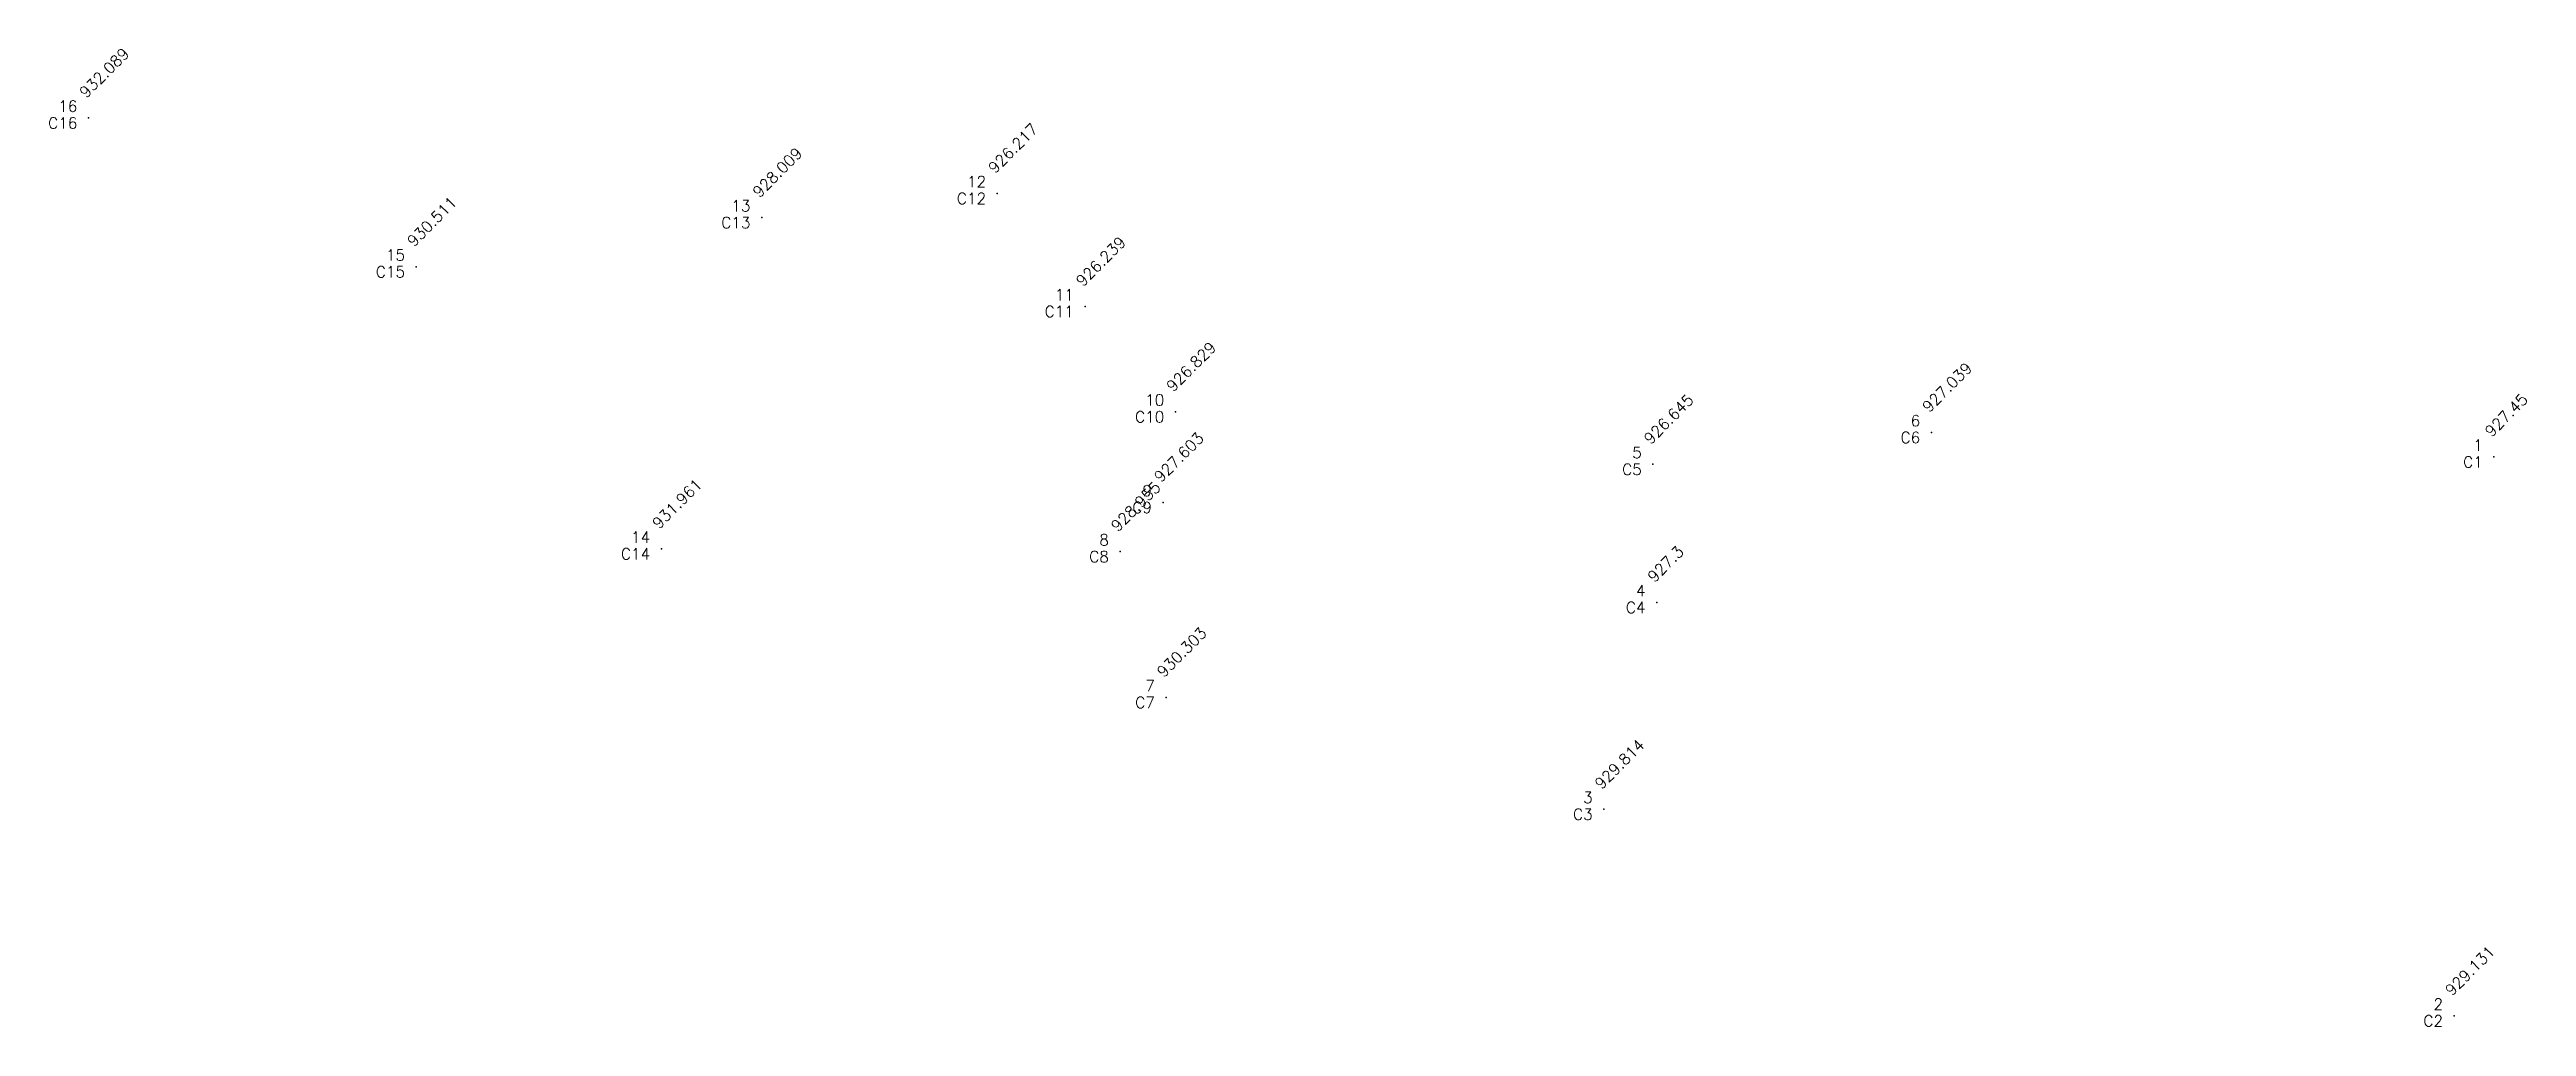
# Model space of a CAD drawing. Header units: millimetres. Extents: x 824502 to 1498685, y 1474633 to 1481826.
# Drawn here: x 824593.5 to 824648.8, y 1478788.8 to 1478810.6 of the extents above; entities that cross this region are included whole.
import ezdxf
from ezdxf.enums import TextEntityAlignment as Align

# ---------------------------------------------------------------- set-up
doc = ezdxf.new("R2010")
doc.units = ezdxf.units.MM
for name, color, linetype in [('Points', 7, 'Continuous'), ('Points-ELV', 6, 'Continuous'), ('Points-NUM', 4, 'Continuous'), ('Points-TXT', 3, 'Continuous')]:
    doc.layers.add(name, color=color, linetype=linetype)
doc.styles.add('ROMANS', font='romans.shx')

# ---------------------------------------------------------------- blocks, each defined once
blk = doc.blocks.new('POINTS')
at = {"layer": 'Points'}
blk.add_line((0, 0), (0, 0), dxfattribs=at)
blk.add_point((0, 0), dxfattribs=at)
at = {"layer": 'Points-ELV', "style": 'ROMANS'}
blk.add_attdef('ELEV', text='', height=1, rotation=45, dxfattribs=at).set_placement((0, 0), align=Align.BOTTOM_LEFT)
at = {"layer": 'Points-NUM', "style": 'ROMANS'}
blk.add_attdef('PTNUM', text='', height=1, dxfattribs=at).set_placement((0, 0), align=Align.BOTTOM_RIGHT)
at = {"layer": 'Points-TXT', "style": 'ROMANS'}
blk.add_attdef('DESC', text='', height=1, dxfattribs=at).set_placement((0, 0), align=Align.BOTTOM_RIGHT)

msp = doc.modelspace()

# ---------------------------------------------------------------- block references
at = {"layer": 'Points', "linetype": 'Continuous'}
ref = msp.add_blockref('POINTS', (824594.346, 1478809.078, 932.089), dxfattribs=at)
ref.add_attrib('PTNUM', '16', dxfattribs={"layer": 'Points-NUM', "height": 0.25, "style": 'ROMANS'}).set_placement((824594.096, 1478809.14, 932.089), align=Align.BOTTOM_RIGHT)
ref.add_attrib('DESC', 'C16', dxfattribs={"layer": 'Points-TXT', "height": 0.25, "style": 'ROMANS'}).set_placement((824594.096, 1478808.765, 932.089), align=Align.BOTTOM_RIGHT)
ref.add_attrib('ELEV', '932.089', dxfattribs={"layer": 'Points-ELV', "height": 0.25, "rotation": 45, "style": 'ROMANS'}).set_placement((824594.346, 1478809.453, 932.089), align=Align.BOTTOM_LEFT)
ref = msp.add_blockref('POINTS', (824594.346, 1478809.078, 932.089), dxfattribs=at)
ref.add_attrib('PTNUM', '16', dxfattribs={"layer": 'Points-NUM', "height": 0.25, "style": 'ROMANS'}).set_placement((824594.096, 1478809.14, 932.089), align=Align.BOTTOM_RIGHT)
ref.add_attrib('DESC', 'C16', dxfattribs={"layer": 'Points-TXT', "height": 0.25, "style": 'ROMANS'}).set_placement((824594.096, 1478808.765, 932.089), align=Align.BOTTOM_RIGHT)
ref.add_attrib('ELEV', '932.089', dxfattribs={"layer": 'Points-ELV', "height": 0.25, "rotation": 45, "style": 'ROMANS'}).set_placement((824594.346, 1478809.453, 932.089), align=Align.BOTTOM_LEFT)
ref = msp.add_blockref('POINTS', (824614.658, 1478807.391, 926.217), dxfattribs=at)
ref.add_attrib('PTNUM', '12', dxfattribs={"layer": 'Points-NUM', "height": 0.25, "style": 'ROMANS'}).set_placement((824614.408, 1478807.454, 926.217), align=Align.BOTTOM_RIGHT)
ref.add_attrib('DESC', 'C12', dxfattribs={"layer": 'Points-TXT', "height": 0.25, "style": 'ROMANS'}).set_placement((824614.408, 1478807.079, 926.217), align=Align.BOTTOM_RIGHT)
ref.add_attrib('ELEV', '926.217', dxfattribs={"layer": 'Points-ELV', "height": 0.25, "rotation": 45, "style": 'ROMANS'}).set_placement((824614.658, 1478807.766, 926.217), align=Align.BOTTOM_LEFT)
ref = msp.add_blockref('POINTS', (824614.658, 1478807.391, 926.217), dxfattribs=at)
ref.add_attrib('PTNUM', '12', dxfattribs={"layer": 'Points-NUM', "height": 0.25, "style": 'ROMANS'}).set_placement((824614.408, 1478807.454, 926.217), align=Align.BOTTOM_RIGHT)
ref.add_attrib('DESC', 'C12', dxfattribs={"layer": 'Points-TXT', "height": 0.25, "style": 'ROMANS'}).set_placement((824614.408, 1478807.079, 926.217), align=Align.BOTTOM_RIGHT)
ref.add_attrib('ELEV', '926.217', dxfattribs={"layer": 'Points-ELV', "height": 0.25, "rotation": 45, "style": 'ROMANS'}).set_placement((824614.658, 1478807.766, 926.217), align=Align.BOTTOM_LEFT)
ref = msp.add_blockref('POINTS', (824609.392, 1478806.852, 928.009), dxfattribs=at)
ref.add_attrib('PTNUM', '13', dxfattribs={"layer": 'Points-NUM', "height": 0.25, "style": 'ROMANS'}).set_placement((824609.142, 1478806.914, 928.009), align=Align.BOTTOM_RIGHT)
ref.add_attrib('DESC', 'C13', dxfattribs={"layer": 'Points-TXT', "height": 0.25, "style": 'ROMANS'}).set_placement((824609.142, 1478806.539, 928.009), align=Align.BOTTOM_RIGHT)
ref.add_attrib('ELEV', '928.009', dxfattribs={"layer": 'Points-ELV', "height": 0.25, "rotation": 45, "style": 'ROMANS'}).set_placement((824609.392, 1478807.227, 928.009), align=Align.BOTTOM_LEFT)
ref = msp.add_blockref('POINTS', (824609.392, 1478806.852, 928.009), dxfattribs=at)
ref.add_attrib('PTNUM', '13', dxfattribs={"layer": 'Points-NUM', "height": 0.25, "style": 'ROMANS'}).set_placement((824609.142, 1478806.914, 928.009), align=Align.BOTTOM_RIGHT)
ref.add_attrib('DESC', 'C13', dxfattribs={"layer": 'Points-TXT', "height": 0.25, "style": 'ROMANS'}).set_placement((824609.142, 1478806.539, 928.009), align=Align.BOTTOM_RIGHT)
ref.add_attrib('ELEV', '928.009', dxfattribs={"layer": 'Points-ELV', "height": 0.25, "rotation": 45, "style": 'ROMANS'}).set_placement((824609.392, 1478807.227, 928.009), align=Align.BOTTOM_LEFT)
ref = msp.add_blockref('POINTS', (824601.671, 1478805.754, 930.511), dxfattribs=at)
ref.add_attrib('PTNUM', '15', dxfattribs={"layer": 'Points-NUM', "height": 0.25, "style": 'ROMANS'}).set_placement((824601.421, 1478805.816, 930.511), align=Align.BOTTOM_RIGHT)
ref.add_attrib('DESC', 'C15', dxfattribs={"layer": 'Points-TXT', "height": 0.25, "style": 'ROMANS'}).set_placement((824601.421, 1478805.441, 930.511), align=Align.BOTTOM_RIGHT)
ref.add_attrib('ELEV', '930.511', dxfattribs={"layer": 'Points-ELV', "height": 0.25, "rotation": 45, "style": 'ROMANS'}).set_placement((824601.671, 1478806.129, 930.511), align=Align.BOTTOM_LEFT)
ref = msp.add_blockref('POINTS', (824601.671, 1478805.754, 930.511), dxfattribs=at)
ref.add_attrib('PTNUM', '15', dxfattribs={"layer": 'Points-NUM', "height": 0.25, "style": 'ROMANS'}).set_placement((824601.421, 1478805.816, 930.511), align=Align.BOTTOM_RIGHT)
ref.add_attrib('DESC', 'C15', dxfattribs={"layer": 'Points-TXT', "height": 0.25, "style": 'ROMANS'}).set_placement((824601.421, 1478805.441, 930.511), align=Align.BOTTOM_RIGHT)
ref.add_attrib('ELEV', '930.511', dxfattribs={"layer": 'Points-ELV', "height": 0.25, "rotation": 45, "style": 'ROMANS'}).set_placement((824601.671, 1478806.129, 930.511), align=Align.BOTTOM_LEFT)
ref = msp.add_blockref('POINTS', (824616.621, 1478804.864, 926.239), dxfattribs=at)
ref.add_attrib('PTNUM', '11', dxfattribs={"layer": 'Points-NUM', "height": 0.25, "style": 'ROMANS'}).set_placement((824616.371, 1478804.927, 926.239), align=Align.BOTTOM_RIGHT)
ref.add_attrib('DESC', 'C11', dxfattribs={"layer": 'Points-TXT', "height": 0.25, "style": 'ROMANS'}).set_placement((824616.371, 1478804.552, 926.239), align=Align.BOTTOM_RIGHT)
ref.add_attrib('ELEV', '926.239', dxfattribs={"layer": 'Points-ELV', "height": 0.25, "rotation": 45, "style": 'ROMANS'}).set_placement((824616.621, 1478805.239, 926.239), align=Align.BOTTOM_LEFT)
ref = msp.add_blockref('POINTS', (824616.621, 1478804.864, 926.239), dxfattribs=at)
ref.add_attrib('PTNUM', '11', dxfattribs={"layer": 'Points-NUM', "height": 0.25, "style": 'ROMANS'}).set_placement((824616.371, 1478804.927, 926.239), align=Align.BOTTOM_RIGHT)
ref.add_attrib('DESC', 'C11', dxfattribs={"layer": 'Points-TXT', "height": 0.25, "style": 'ROMANS'}).set_placement((824616.371, 1478804.552, 926.239), align=Align.BOTTOM_RIGHT)
ref.add_attrib('ELEV', '926.239', dxfattribs={"layer": 'Points-ELV', "height": 0.25, "rotation": 45, "style": 'ROMANS'}).set_placement((824616.621, 1478805.239, 926.239), align=Align.BOTTOM_LEFT)
ref = msp.add_blockref('POINTS', (824618.641, 1478802.512, 926.829), dxfattribs=at)
ref.add_attrib('PTNUM', '10', dxfattribs={"layer": 'Points-NUM', "height": 0.25, "style": 'ROMANS'}).set_placement((824618.391, 1478802.575, 926.829), align=Align.BOTTOM_RIGHT)
ref.add_attrib('DESC', 'C10', dxfattribs={"layer": 'Points-TXT', "height": 0.25, "style": 'ROMANS'}).set_placement((824618.391, 1478802.2, 926.829), align=Align.BOTTOM_RIGHT)
ref.add_attrib('ELEV', '926.829', dxfattribs={"layer": 'Points-ELV', "height": 0.25, "rotation": 45, "style": 'ROMANS'}).set_placement((824618.641, 1478802.887, 926.829), align=Align.BOTTOM_LEFT)
ref = msp.add_blockref('POINTS', (824618.641, 1478802.512, 926.829), dxfattribs=at)
ref.add_attrib('PTNUM', '10', dxfattribs={"layer": 'Points-NUM', "height": 0.25, "style": 'ROMANS'}).set_placement((824618.391, 1478802.575, 926.829), align=Align.BOTTOM_RIGHT)
ref.add_attrib('DESC', 'C10', dxfattribs={"layer": 'Points-TXT', "height": 0.25, "style": 'ROMANS'}).set_placement((824618.391, 1478802.2, 926.829), align=Align.BOTTOM_RIGHT)
ref.add_attrib('ELEV', '926.829', dxfattribs={"layer": 'Points-ELV', "height": 0.25, "rotation": 45, "style": 'ROMANS'}).set_placement((824618.641, 1478802.887, 926.829), align=Align.BOTTOM_LEFT)
ref = msp.add_blockref('POINTS', (824635.537, 1478802.051, 927.039), dxfattribs=at)
ref.add_attrib('PTNUM', '6', dxfattribs={"layer": 'Points-NUM', "height": 0.25, "style": 'ROMANS'}).set_placement((824635.287, 1478802.113, 927.039), align=Align.BOTTOM_RIGHT)
ref.add_attrib('DESC', 'C6', dxfattribs={"layer": 'Points-TXT', "height": 0.25, "style": 'ROMANS'}).set_placement((824635.287, 1478801.738, 927.039), align=Align.BOTTOM_RIGHT)
ref.add_attrib('ELEV', '927.039', dxfattribs={"layer": 'Points-ELV', "height": 0.25, "rotation": 45, "style": 'ROMANS'}).set_placement((824635.537, 1478802.426, 927.039), align=Align.BOTTOM_LEFT)
ref = msp.add_blockref('POINTS', (824635.537, 1478802.051, 927.039), dxfattribs=at)
ref.add_attrib('PTNUM', '6', dxfattribs={"layer": 'Points-NUM', "height": 0.25, "style": 'ROMANS'}).set_placement((824635.287, 1478802.113, 927.039), align=Align.BOTTOM_RIGHT)
ref.add_attrib('DESC', 'C6', dxfattribs={"layer": 'Points-TXT', "height": 0.25, "style": 'ROMANS'}).set_placement((824635.287, 1478801.738, 927.039), align=Align.BOTTOM_RIGHT)
ref.add_attrib('ELEV', '927.039', dxfattribs={"layer": 'Points-ELV', "height": 0.25, "rotation": 45, "style": 'ROMANS'}).set_placement((824635.537, 1478802.426, 927.039), align=Align.BOTTOM_LEFT)
ref = msp.add_blockref('POINTS', (824629.314, 1478801.339, 926.645), dxfattribs=at)
ref.add_attrib('PTNUM', '5', dxfattribs={"layer": 'Points-NUM', "height": 0.25, "style": 'ROMANS'}).set_placement((824629.064, 1478801.401, 926.645), align=Align.BOTTOM_RIGHT)
ref.add_attrib('DESC', 'C5', dxfattribs={"layer": 'Points-TXT', "height": 0.25, "style": 'ROMANS'}).set_placement((824629.064, 1478801.026, 926.645), align=Align.BOTTOM_RIGHT)
ref.add_attrib('ELEV', '926.645', dxfattribs={"layer": 'Points-ELV', "height": 0.25, "rotation": 45, "style": 'ROMANS'}).set_placement((824629.314, 1478801.714, 926.645), align=Align.BOTTOM_LEFT)
ref = msp.add_blockref('POINTS', (824629.314, 1478801.339, 926.645), dxfattribs=at)
ref.add_attrib('PTNUM', '5', dxfattribs={"layer": 'Points-NUM', "height": 0.25, "style": 'ROMANS'}).set_placement((824629.064, 1478801.401, 926.645), align=Align.BOTTOM_RIGHT)
ref.add_attrib('DESC', 'C5', dxfattribs={"layer": 'Points-TXT', "height": 0.25, "style": 'ROMANS'}).set_placement((824629.064, 1478801.026, 926.645), align=Align.BOTTOM_RIGHT)
ref.add_attrib('ELEV', '926.645', dxfattribs={"layer": 'Points-ELV', "height": 0.25, "rotation": 45, "style": 'ROMANS'}).set_placement((824629.314, 1478801.714, 926.645), align=Align.BOTTOM_LEFT)
ref = msp.add_blockref('POINTS', (824648.111, 1478801.503, 927.45), dxfattribs=at)
ref.add_attrib('PTNUM', '1', dxfattribs={"layer": 'Points-NUM', "height": 0.25, "style": 'ROMANS'}).set_placement((824647.861, 1478801.566, 927.45), align=Align.BOTTOM_RIGHT)
ref.add_attrib('DESC', 'C1', dxfattribs={"layer": 'Points-TXT', "height": 0.25, "style": 'ROMANS'}).set_placement((824647.861, 1478801.191, 927.45), align=Align.BOTTOM_RIGHT)
ref.add_attrib('ELEV', '927.45', dxfattribs={"layer": 'Points-ELV', "height": 0.25, "rotation": 45, "style": 'ROMANS'}).set_placement((824648.111, 1478801.878, 927.45), align=Align.BOTTOM_LEFT)
ref = msp.add_blockref('POINTS', (824648.111, 1478801.503, 927.45), dxfattribs=at)
ref.add_attrib('PTNUM', '1', dxfattribs={"layer": 'Points-NUM', "height": 0.25, "style": 'ROMANS'}).set_placement((824647.861, 1478801.566, 927.45), align=Align.BOTTOM_RIGHT)
ref.add_attrib('DESC', 'C1', dxfattribs={"layer": 'Points-TXT', "height": 0.25, "style": 'ROMANS'}).set_placement((824647.861, 1478801.191, 927.45), align=Align.BOTTOM_RIGHT)
ref.add_attrib('ELEV', '927.45', dxfattribs={"layer": 'Points-ELV', "height": 0.25, "rotation": 45, "style": 'ROMANS'}).set_placement((824648.111, 1478801.878, 927.45), align=Align.BOTTOM_LEFT)
ref = msp.add_blockref('POINTS', (824618.366, 1478800.487, 927.603), dxfattribs=at)
ref.add_attrib('PTNUM', '9', dxfattribs={"layer": 'Points-NUM', "height": 0.25, "style": 'ROMANS'}).set_placement((824618.116, 1478800.549, 927.603), align=Align.BOTTOM_RIGHT)
ref.add_attrib('DESC', 'C9', dxfattribs={"layer": 'Points-TXT', "height": 0.25, "style": 'ROMANS'}).set_placement((824618.116, 1478800.174, 927.603), align=Align.BOTTOM_RIGHT)
ref.add_attrib('ELEV', '927.603', dxfattribs={"layer": 'Points-ELV', "height": 0.25, "rotation": 45, "style": 'ROMANS'}).set_placement((824618.366, 1478800.862, 927.603), align=Align.BOTTOM_LEFT)
ref = msp.add_blockref('POINTS', (824618.366, 1478800.487, 927.603), dxfattribs=at)
ref.add_attrib('PTNUM', '9', dxfattribs={"layer": 'Points-NUM', "height": 0.25, "style": 'ROMANS'}).set_placement((824618.116, 1478800.549, 927.603), align=Align.BOTTOM_RIGHT)
ref.add_attrib('DESC', 'C9', dxfattribs={"layer": 'Points-TXT', "height": 0.25, "style": 'ROMANS'}).set_placement((824618.116, 1478800.174, 927.603), align=Align.BOTTOM_RIGHT)
ref.add_attrib('ELEV', '927.603', dxfattribs={"layer": 'Points-ELV', "height": 0.25, "rotation": 45, "style": 'ROMANS'}).set_placement((824618.366, 1478800.862, 927.603), align=Align.BOTTOM_LEFT)
ref = msp.add_blockref('POINTS', (824607.15, 1478799.45, 931.961), dxfattribs=at)
ref.add_attrib('PTNUM', '14', dxfattribs={"layer": 'Points-NUM', "height": 0.25, "style": 'ROMANS'}).set_placement((824606.9, 1478799.512, 931.961), align=Align.BOTTOM_RIGHT)
ref.add_attrib('DESC', 'C14', dxfattribs={"layer": 'Points-TXT', "height": 0.25, "style": 'ROMANS'}).set_placement((824606.9, 1478799.137, 931.961), align=Align.BOTTOM_RIGHT)
ref.add_attrib('ELEV', '931.961', dxfattribs={"layer": 'Points-ELV', "height": 0.25, "rotation": 45, "style": 'ROMANS'}).set_placement((824607.15, 1478799.825, 931.961), align=Align.BOTTOM_LEFT)
ref = msp.add_blockref('POINTS', (824607.15, 1478799.45, 931.961), dxfattribs=at)
ref.add_attrib('PTNUM', '14', dxfattribs={"layer": 'Points-NUM', "height": 0.25, "style": 'ROMANS'}).set_placement((824606.9, 1478799.512, 931.961), align=Align.BOTTOM_RIGHT)
ref.add_attrib('DESC', 'C14', dxfattribs={"layer": 'Points-TXT', "height": 0.25, "style": 'ROMANS'}).set_placement((824606.9, 1478799.137, 931.961), align=Align.BOTTOM_RIGHT)
ref.add_attrib('ELEV', '931.961', dxfattribs={"layer": 'Points-ELV', "height": 0.25, "rotation": 45, "style": 'ROMANS'}).set_placement((824607.15, 1478799.825, 931.961), align=Align.BOTTOM_LEFT)
ref = msp.add_blockref('POINTS', (824617.402, 1478799.389, 928.955), dxfattribs=at)
ref.add_attrib('PTNUM', '8', dxfattribs={"layer": 'Points-NUM', "height": 0.25, "style": 'ROMANS'}).set_placement((824617.152, 1478799.451, 928.955), align=Align.BOTTOM_RIGHT)
ref.add_attrib('DESC', 'C8', dxfattribs={"layer": 'Points-TXT', "height": 0.25, "style": 'ROMANS'}).set_placement((824617.152, 1478799.076, 928.955), align=Align.BOTTOM_RIGHT)
ref.add_attrib('ELEV', '928.955', dxfattribs={"layer": 'Points-ELV', "height": 0.25, "rotation": 45, "style": 'ROMANS'}).set_placement((824617.402, 1478799.764, 928.955), align=Align.BOTTOM_LEFT)
ref = msp.add_blockref('POINTS', (824617.402, 1478799.389, 928.955), dxfattribs=at)
ref.add_attrib('PTNUM', '8', dxfattribs={"layer": 'Points-NUM', "height": 0.25, "style": 'ROMANS'}).set_placement((824617.152, 1478799.451, 928.955), align=Align.BOTTOM_RIGHT)
ref.add_attrib('DESC', 'C8', dxfattribs={"layer": 'Points-TXT', "height": 0.25, "style": 'ROMANS'}).set_placement((824617.152, 1478799.076, 928.955), align=Align.BOTTOM_RIGHT)
ref.add_attrib('ELEV', '928.955', dxfattribs={"layer": 'Points-ELV', "height": 0.25, "rotation": 45, "style": 'ROMANS'}).set_placement((824617.402, 1478799.764, 928.955), align=Align.BOTTOM_LEFT)
ref = msp.add_blockref('POINTS', (824629.397, 1478798.255, 927.3), dxfattribs=at)
ref.add_attrib('PTNUM', '4', dxfattribs={"layer": 'Points-NUM', "height": 0.25, "style": 'ROMANS'}).set_placement((824629.147, 1478798.317, 927.3), align=Align.BOTTOM_RIGHT)
ref.add_attrib('DESC', 'C4', dxfattribs={"layer": 'Points-TXT', "height": 0.25, "style": 'ROMANS'}).set_placement((824629.147, 1478797.942, 927.3), align=Align.BOTTOM_RIGHT)
ref.add_attrib('ELEV', '927.3', dxfattribs={"layer": 'Points-ELV', "height": 0.25, "rotation": 45, "style": 'ROMANS'}).set_placement((824629.397, 1478798.63, 927.3), align=Align.BOTTOM_LEFT)
ref = msp.add_blockref('POINTS', (824629.397, 1478798.255, 927.3), dxfattribs=at)
ref.add_attrib('PTNUM', '4', dxfattribs={"layer": 'Points-NUM', "height": 0.25, "style": 'ROMANS'}).set_placement((824629.147, 1478798.317, 927.3), align=Align.BOTTOM_RIGHT)
ref.add_attrib('DESC', 'C4', dxfattribs={"layer": 'Points-TXT', "height": 0.25, "style": 'ROMANS'}).set_placement((824629.147, 1478797.942, 927.3), align=Align.BOTTOM_RIGHT)
ref.add_attrib('ELEV', '927.3', dxfattribs={"layer": 'Points-ELV', "height": 0.25, "rotation": 45, "style": 'ROMANS'}).set_placement((824629.397, 1478798.63, 927.3), align=Align.BOTTOM_LEFT)
ref = msp.add_blockref('POINTS', (824618.43, 1478796.131, 930.303), dxfattribs=at)
ref.add_attrib('PTNUM', '7', dxfattribs={"layer": 'Points-NUM', "height": 0.25, "style": 'ROMANS'}).set_placement((824618.18, 1478796.194, 930.303), align=Align.BOTTOM_RIGHT)
ref.add_attrib('DESC', 'C7', dxfattribs={"layer": 'Points-TXT', "height": 0.25, "style": 'ROMANS'}).set_placement((824618.18, 1478795.819, 930.303), align=Align.BOTTOM_RIGHT)
ref.add_attrib('ELEV', '930.303', dxfattribs={"layer": 'Points-ELV', "height": 0.25, "rotation": 45, "style": 'ROMANS'}).set_placement((824618.43, 1478796.506, 930.303), align=Align.BOTTOM_LEFT)
ref = msp.add_blockref('POINTS', (824618.43, 1478796.131, 930.303), dxfattribs=at)
ref.add_attrib('PTNUM', '7', dxfattribs={"layer": 'Points-NUM', "height": 0.25, "style": 'ROMANS'}).set_placement((824618.18, 1478796.194, 930.303), align=Align.BOTTOM_RIGHT)
ref.add_attrib('DESC', 'C7', dxfattribs={"layer": 'Points-TXT', "height": 0.25, "style": 'ROMANS'}).set_placement((824618.18, 1478795.819, 930.303), align=Align.BOTTOM_RIGHT)
ref.add_attrib('ELEV', '930.303', dxfattribs={"layer": 'Points-ELV', "height": 0.25, "rotation": 45, "style": 'ROMANS'}).set_placement((824618.43, 1478796.506, 930.303), align=Align.BOTTOM_LEFT)
ref = msp.add_blockref('POINTS', (824628.216, 1478793.632, 929.814), dxfattribs=at)
ref.add_attrib('PTNUM', '3', dxfattribs={"layer": 'Points-NUM', "height": 0.25, "style": 'ROMANS'}).set_placement((824627.966, 1478793.694, 929.814), align=Align.BOTTOM_RIGHT)
ref.add_attrib('DESC', 'C3', dxfattribs={"layer": 'Points-TXT', "height": 0.25, "style": 'ROMANS'}).set_placement((824627.966, 1478793.319, 929.814), align=Align.BOTTOM_RIGHT)
ref.add_attrib('ELEV', '929.814', dxfattribs={"layer": 'Points-ELV', "height": 0.25, "rotation": 45, "style": 'ROMANS'}).set_placement((824628.216, 1478794.007, 929.814), align=Align.BOTTOM_LEFT)
ref = msp.add_blockref('POINTS', (824628.216, 1478793.632, 929.814), dxfattribs=at)
ref.add_attrib('PTNUM', '3', dxfattribs={"layer": 'Points-NUM', "height": 0.25, "style": 'ROMANS'}).set_placement((824627.966, 1478793.694, 929.814), align=Align.BOTTOM_RIGHT)
ref.add_attrib('DESC', 'C3', dxfattribs={"layer": 'Points-TXT', "height": 0.25, "style": 'ROMANS'}).set_placement((824627.966, 1478793.319, 929.814), align=Align.BOTTOM_RIGHT)
ref.add_attrib('ELEV', '929.814', dxfattribs={"layer": 'Points-ELV', "height": 0.25, "rotation": 45, "style": 'ROMANS'}).set_placement((824628.216, 1478794.007, 929.814), align=Align.BOTTOM_LEFT)
ref = msp.add_blockref('POINTS', (824647.223, 1478789.017, 929.131), dxfattribs=at)
ref.add_attrib('PTNUM', '2', dxfattribs={"layer": 'Points-NUM', "height": 0.25, "style": 'ROMANS'}).set_placement((824646.973, 1478789.079, 929.131), align=Align.BOTTOM_RIGHT)
ref.add_attrib('DESC', 'C2', dxfattribs={"layer": 'Points-TXT', "height": 0.25, "style": 'ROMANS'}).set_placement((824646.973, 1478788.704, 929.131), align=Align.BOTTOM_RIGHT)
ref.add_attrib('ELEV', '929.131', dxfattribs={"layer": 'Points-ELV', "height": 0.25, "rotation": 45, "style": 'ROMANS'}).set_placement((824647.223, 1478789.392, 929.131), align=Align.BOTTOM_LEFT)
ref = msp.add_blockref('POINTS', (824647.223, 1478789.017, 929.131), dxfattribs=at)
ref.add_attrib('PTNUM', '2', dxfattribs={"layer": 'Points-NUM', "height": 0.25, "style": 'ROMANS'}).set_placement((824646.973, 1478789.079, 929.131), align=Align.BOTTOM_RIGHT)
ref.add_attrib('DESC', 'C2', dxfattribs={"layer": 'Points-TXT', "height": 0.25, "style": 'ROMANS'}).set_placement((824646.973, 1478788.704, 929.131), align=Align.BOTTOM_RIGHT)
ref.add_attrib('ELEV', '929.131', dxfattribs={"layer": 'Points-ELV', "height": 0.25, "rotation": 45, "style": 'ROMANS'}).set_placement((824647.223, 1478789.392, 929.131), align=Align.BOTTOM_LEFT)

doc.saveas('drawing.dxf')
